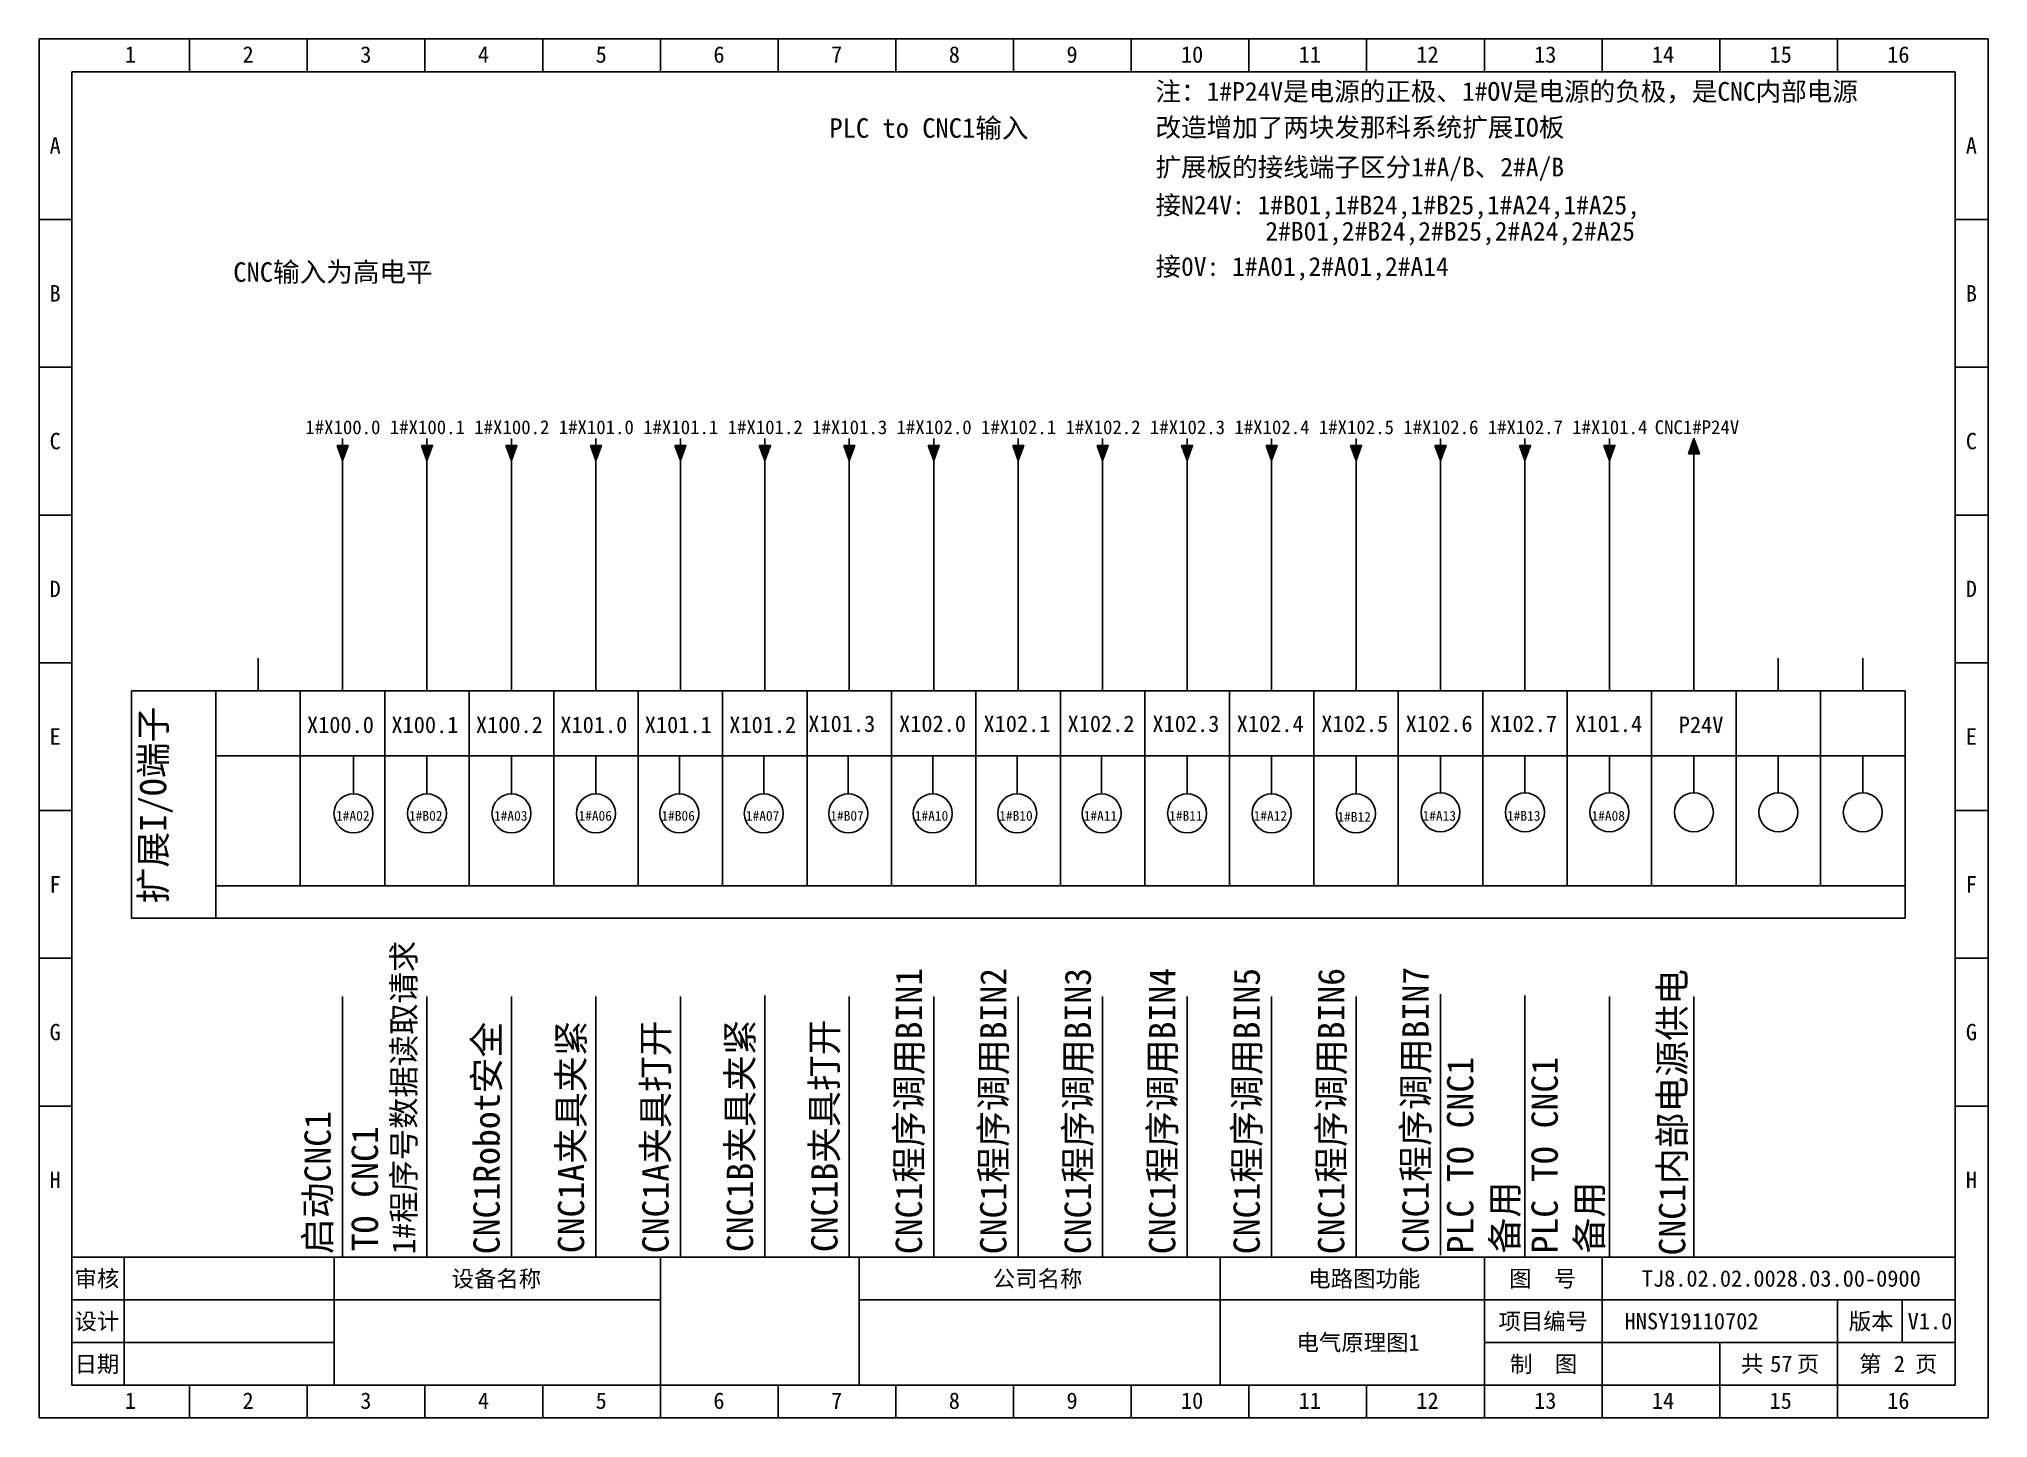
# Model space of a CAD drawing. Header units: millimetres. Extents: x 914 to 910632, y -176 to 682692.
# Drawn here: x 1567.1 to 1864.1, y 2544.6 to 2754.6 of the extents above; entities that cross this region are included whole.
import ezdxf
from ezdxf.enums import TextEntityAlignment as Align

# ---------------------------------------------------------------- set-up
doc = ezdxf.new("R2010")
doc.units = ezdxf.units.MM
doc.layers.add('EPLAN311', color=1, linetype='Continuous', lineweight=25)
doc.styles.get("Standard").update_dxf_attribs({"font": 'arial.ttf'})
doc.styles.add('宋体', font='')
doc.styles.get('宋体').set_extended_font_data('宋体')

msp = doc.modelspace()

# ---------------------------------------------------------------- texts
at = {"color": 7, "style": '宋体'}
for s, p in [('注：1#P24V是电源的正极、1#OV是电源的负极，是CNC内部电源', (1737.286, 2744.327)), ('改造增加了两块发那科系统扩展IO板', (1737.286, 2738.866)), ('扩展板的接线端子区分1#A/B、2#A/B', (1737.286, 2732.805)), ('接N24V: 1#B01,1#B24,1#B25,1#A24,1#A25,', (1737.286, 2727.023)), ('2#B01,2#B24,2#B25,2#A24,2#A25', (1754.019, 2723.039)), ('接0V: 1#A01,2#A01,2#A14', (1737.286, 2717.669))]:
    msp.add_text(s, height=2.85481, dxfattribs=at).set_placement(p, align=Align.BOTTOM_LEFT)
at = {"style": '宋体'}
for s, height, p in [('X100.0', 2.5, (1607.982, 2648.907)), ('X100.1', 2.5, (1620.852, 2648.907)), ('X100.2', 2.5, (1633.722, 2648.907)), ('X101.0', 2.5, (1646.592, 2648.907)), ('X101.1', 2.5, (1659.462, 2648.907)), ('X101.2', 2.5, (1672.332, 2648.907)), ('X101.3', 2.5, (1684.375, 2649.067)), ('X102.0', 2.5, (1698.202, 2649.067)), ('X102.1', 2.5, (1711.072, 2649.067)), ('X102.2', 2.5, (1723.884, 2649.067)), ('X102.3', 2.5, (1736.812, 2649.067)), ('X102.4', 2.5, (1749.657, 2649.067)), ('X102.5', 2.5, (1762.543, 2649.067)), ('X102.6', 2.5, (1775.397, 2649.067)), ('X102.7', 2.5, (1788.267, 2649.067)), ('X101.4', 2.5, (1801.244, 2649.067)), ('P24V', 2.5, (1817.021, 2648.907)), ('1#A02', 1.5, (1612.413, 2635.547)), ('1#B02', 1.5, (1623.538, 2635.546)), ('1#A03', 1.5, (1636.483, 2635.546)), ('1#A06', 1.5, (1649.353, 2635.547)), ('1#B06', 1.5, (1661.992, 2635.546)), ('1#A07', 1.5, (1674.862, 2635.546)), ('1#B07', 1.5, (1687.732, 2635.546)), ('1#A10', 1.5, (1700.602, 2635.546)), ('1#B10', 1.5, (1713.472, 2635.546)), ('1#A11', 1.5, (1726.342, 2635.546)), ('1#B11', 1.5, (1739.368, 2635.546)), ('1#A12', 1.5, (1752.238, 2635.546)), ('1#B12', 1.5, (1765.001, 2635.388)), ('1#A13', 1.5, (1777.978, 2635.546)), ('1#B13', 1.5, (1790.848, 2635.546)), ('1#A08', 1.5, (1803.718, 2635.546))]:
    msp.add_text(s, height=height, dxfattribs=at).set_placement(p)
at = {"color": 0, "style": '宋体'}
for s, height, rotation, p in [('1#程序号数据读取请求', 3.5, 90, (1624.477, 2569.535)), ('CNC1程序调用BIN1', 4, 90, (1701.697, 2569.535)), ('CNC1程序调用BIN2', 4, 90, (1714.567, 2569.535)), ('CNC1程序调用BIN3', 4, 90, (1727.437, 2569.535)), ('CNC1程序调用BIN4', 4, 90, (1740.307, 2569.535)), ('CNC1程序调用BIN5', 4, 90, (1753.177, 2569.535)), ('CNC1程序调用BIN6', 4, 90, (1766.047, 2569.535)), ('CNC1程序调用BIN7', 4, 90, (1778.917, 2569.694)), ('CNC1内部电源供电', 4, 89.99653, (1818.007, 2569.334)), ('CNC1Robot安全', 4, 90, (1637.347, 2569.535)), ('CNC1A夹具夹紧 ', 4, 90, (1650.217, 2569.694)), ('CNC1A夹具打开', 4, 90, (1663.087, 2569.694)), ('CNC1B夹具夹紧 ', 4, 90, (1675.957, 2569.854)), ('CNC1B夹具打开', 4, 90, (1688.827, 2569.854)), ('PLC TO CNC1', 4, 89.99653, (1785.714, 2569.653)), ('PLC TO CNC1', 4, 89.99653, (1798.584, 2569.653)), ('启动CNC1', 4, 90, (1611.607, 2569.535)), ('TO CNC1', 4, 90, (1618.805, 2569.976)), ('备用', 4, 89.99653, (1792.509, 2569.653)), ('备用', 4, 89.99653, (1805.379, 2569.653))]:
    msp.add_text(s, height=height, rotation=rotation, dxfattribs=at).set_placement(p)
at = {"char_height": 2.97, "attachment_point": 5, "style": '宋体'}
for s, width, heights, insert in [('PLC to CNC1输入', 65.76813, [0], (1702.757, 2740.879)), ('\\pt56.43;CNC输入为高电平\\P', 60.44266, [1.955], (1611.935, 2718.946))]:
    msp.add_mtext_dynamic_manual_height_columns(s, width=width, gutter_width=12.5, heights=heights, dxfattribs=dict(at, insert=insert))
at = {"style": '宋体'}
msp.add_attdef('扩展I/O端子', text='封页', height=4, rotation=90, dxfattribs=at).set_placement((1584.543, 2637.937), align=Align.MIDDLE_CENTER)
for tag, text, p in [('TJ8.02.02.0028.03.00-0900', 'TJ8.01.01.0181.00.01-0900', (1832.645, 2565.843)), ('HNSY19110702', 'HNSY19110702', (1818.973, 2559.343)), ('V1.0', '1.0', (1855.296, 2559.343)), ('电气原理图1', '封页', (1768.145, 2556.093)), ('57', '01', (1832.645, 2552.843)), ('2', '01', (1850.645, 2552.843))]:
    msp.add_attdef(tag, text=text, height=2.5, dxfattribs=at).set_placement(p, align=Align.MIDDLE_CENTER)

# ---------------------------------------------------------------- blocks, each defined once
blk = doc.blocks.new('箭头下')
at = {"layer": 'EPLAN311', "linetype": 'Continuous', "lineweight": 25, "ltscale": 4}
blk.add_hatch(color=1, dxfattribs=at).paths.add_polyline_path([(-0.7, -0.875), (0, -2.8), (0.7, -0.875)], flags=0)
at = {"layer": 'EPLAN311', "color": 1, "linetype": 'Continuous', "lineweight": 25, "ltscale": 4}
blk.add_line((0, 0), (0, -0.875), dxfattribs=at)
blk.add_lwpolyline([(-0.7, -0.875), (0, -2.8), (0.7, -0.875)], close=True, dxfattribs=at)
at = {"color": 5}
blk.add_attdef('70_20010', text='', height=1.7535, dxfattribs=at).set_placement((0, -3.8507), align=Align.TOP_CENTER)
blk = doc.blocks.new('*U388')
blk.add_line((-2.5, 0), (2.5, 0))
blk = doc.blocks.new('*U389')
at = {"color": 0, "linetype": 'ByBlock', "lineweight": -2, "transparency": 16777216}
for p in [(0, 0), (0, -22.5), (0, -45), (0, -67.5), (0, -90), (0, -112.5), (0, -135)]:
    blk.add_blockref('*U388', p, dxfattribs=at)
blk = doc.blocks.new('*U390')
blk.add_line((-2.5, 0), (2.5, 0))
blk = doc.blocks.new('*U391')
at = {"color": 0, "linetype": 'ByBlock', "lineweight": -2, "transparency": 16777216}
for p in [(0, 0), (0, -22.5), (0, -45), (0, -67.5), (0, -90), (0, -112.5), (0, -135)]:
    blk.add_blockref('*U390', p, dxfattribs=at)
blk = doc.blocks.new('制图图框')
for p, q in [((-2700.08, 789.32), (-2403.08, 789.32)), ((-2700.08, 579.32), (-2700.08, 789.32)), ((-2700.08, 789.32), (-2700.08, 784.32)), ((-2700.08, 789.32), (-2695.08, 789.32)), ((-2677.15, 789.32), (-2677.15, 784.32)), ((-2659.21, 789.32), (-2659.21, 784.32)), ((-2641.27, 789.32), (-2641.27, 784.32)), ((-2623.33, 789.32), (-2623.33, 784.32)), ((-2605.4, 789.32), (-2605.4, 784.32)), ((-2587.46, 789.32), (-2587.46, 784.32)), ((-2569.52, 789.32), (-2569.52, 784.32)), ((-2551.58, 789.32), (-2551.58, 784.32)), ((-2533.65, 789.32), (-2533.65, 784.32)), ((-2515.71, 789.32), (-2515.71, 784.32)), ((-2497.77, 789.32), (-2497.77, 784.32)), ((-2479.83, 789.32), (-2479.83, 784.32)), ((-2461.9, 789.32), (-2461.9, 784.32)), ((-2443.96, 789.32), (-2443.96, 784.32)), ((-2426.02, 789.32), (-2426.02, 784.32)), ((-2403.08, 789.32), (-2403.08, 579.32)), ((-2403.08, 789.32), (-2403.08, 784.32)), ((-2695.08, 784.32), (-2408.08, 784.32)), ((-2695.08, 584.32), (-2695.08, 784.32)), ((-2408.08, 784.32), (-2408.08, 584.32)), ((-2408.08, 603.82), (-2695.08, 603.82)), ((-2687.08, 603.82), (-2687.08, 584.32)), ((-2655.08, 603.82), (-2655.08, 584.32)), ((-2655.08, 603.82), (-2655.08, 584.32)), ((-2605.4, 579.32), (-2605.4, 603.82)), ((-2575.08, 603.82), (-2575.08, 584.32)), ((-2575.08, 603.82), (-2575.08, 584.32)), ((-2575.08, 603.82), (-2575.08, 584.32)), ((-2520.08, 603.82), (-2520.08, 584.32)), ((-2479.83, 579.32), (-2479.83, 603.82)), ((-2461.9, 579.32), (-2461.9, 603.82)), ((-2655.08, 597.32), (-2695.08, 597.32)), ((-2605.4, 597.32), (-2655.08, 597.32)), ((-2408.08, 597.32), (-2575.08, 597.32)), ((-2426.02, 579.32), (-2426.02, 597.32)), ((-2416.18, 597.32), (-2416.18, 590.82)), ((-2655.08, 590.82), (-2695.08, 590.82)), ((-2408.08, 590.82), (-2479.83, 590.82)), ((-2443.96, 579.32), (-2443.96, 590.82)), ((-2695.08, 584.32), (-2408.08, 584.32)), ((-2677.15, 579.32), (-2677.15, 584.32)), ((-2659.21, 579.32), (-2659.21, 584.32)), ((-2641.27, 579.32), (-2641.27, 584.32)), ((-2623.33, 579.32), (-2623.33, 584.32)), ((-2587.46, 579.32), (-2587.46, 584.32)), ((-2569.52, 579.32), (-2569.52, 584.32)), ((-2551.58, 579.32), (-2551.58, 584.32)), ((-2533.65, 579.32), (-2533.65, 584.32)), ((-2515.71, 579.32), (-2515.71, 584.32)), ((-2497.77, 579.32), (-2497.77, 584.32)), ((-2403.08, 579.32), (-2700.08, 579.32))]:
    blk.add_line(p, q)
blk.add_blockref('*U389', (-2697.58, 761.82))
at = {"xscale": -1}
blk.add_blockref('*U391', (-2405.58, 761.82), dxfattribs=at)
at = {"style": '宋体'}
for s, p in [('1', (-2687.01, 785.71)), ('2', (-2669.07, 785.71)), ('3', (-2651.13, 785.71)), ('4', (-2633.2, 785.71)), ('5', (-2615.26, 785.71)), ('6', (-2597.32, 785.71)), ('7', (-2579.38, 785.71)), ('8', (-2561.45, 785.71)), ('9', (-2543.51, 785.71)), ('10', (-2526.07, 785.71)), ('11', (-2508.13, 785.71)), ('12', (-2490.2, 785.71)), ('13', (-2472.26, 785.71)), ('14', (-2454.32, 785.71)), ('15', (-2436.38, 785.71)), ('16', (-2418.45, 785.71)), ('A', (-2698.47, 771.84)), ('A', (-2406.47, 771.84)), ('B', (-2698.47, 749.34)), ('B', (-2406.47, 749.34)), ('C', (-2698.47, 726.84)), ('C', (-2406.47, 726.84)), ('D', (-2698.47, 704.34)), ('D', (-2406.47, 704.34)), ('E', (-2698.47, 681.84)), ('E', (-2406.47, 681.84)), ('F', (-2698.47, 659.34)), ('F', (-2406.47, 659.34)), ('G', (-2698.47, 636.84)), ('G', (-2406.47, 636.84)), ('H', (-2698.47, 614.34)), ('H', (-2406.47, 614.34)), ('审核', (-2694.65, 599.29)), ('设备名称', (-2637.2, 599.28)), ('公司名称', (-2554.73, 599.29)), ('电路图功能', (-2506.66, 599.29)), ('图  号', (-2476.05, 599.3)), ('设计', (-2694.66, 592.79)), ('项目编号', (-2477.68, 592.79)), ('版本', (-2424.3, 592.79)), ('日期', (-2694.66, 586.29)), ('制  图', (-2475.91, 586.28)), ('共   页', (-2440.72, 586.31)), ('第   页', (-2422.72, 586.3)), ('1', (-2687.01, 580.71)), ('2', (-2669.07, 580.71)), ('3', (-2651.13, 580.71)), ('4', (-2633.2, 580.71)), ('5', (-2615.26, 580.71)), ('6', (-2597.32, 580.71)), ('7', (-2579.38, 580.71)), ('8', (-2561.45, 580.71)), ('9', (-2543.51, 580.71)), ('10', (-2526.07, 580.71)), ('11', (-2508.13, 580.71)), ('12', (-2490.2, 580.71)), ('13', (-2472.26, 580.71)), ('14', (-2454.32, 580.71)), ('15', (-2436.38, 580.71)), ('16', (-2418.45, 580.71))]:
    blk.add_text(s, height=2.5, dxfattribs=at).set_placement(p)

# ---------------------------------------------------------------- linework, layer by layer
for p, q in [((1613.402, 2660.292), (1613.402, 2690.384)), ((1626.272, 2660.292), (1626.272, 2690.384)), ((1639.142, 2660.292), (1639.142, 2690.384)), ((1652.012, 2660.292), (1652.012, 2690.384)), ((1664.882, 2660.292), (1664.882, 2690.384)), ((1677.752, 2660.292), (1677.752, 2690.384)), ((1690.622, 2660.292), (1690.622, 2690.384)), ((1703.492, 2660.292), (1703.492, 2690.384)), ((1716.362, 2660.292), (1716.362, 2690.384)), ((1729.232, 2660.292), (1729.232, 2690.384)), ((1742.102, 2660.292), (1742.102, 2690.384)), ((1754.972, 2660.292), (1754.972, 2690.384)), ((1767.842, 2660.292), (1767.842, 2690.384)), ((1780.712, 2660.292), (1780.712, 2690.384)), ((1793.582, 2660.292), (1793.582, 2690.384)), ((1806.452, 2660.292), (1806.452, 2690.384)), ((1819.322, 2660.292), (1819.322, 2690.384)), ((1600.532, 2660.292), (1600.532, 2655.342)), ((1613.402, 2660.292), (1613.402, 2655.342)), ((1626.272, 2660.292), (1626.272, 2655.342)), ((1639.142, 2655.342), (1639.142, 2660.292)), ((1652.012, 2660.292), (1652.012, 2655.342)), ((1664.882, 2660.292), (1664.882, 2655.342)), ((1677.752, 2660.292), (1677.752, 2655.342)), ((1690.622, 2660.292), (1690.622, 2655.342)), ((1703.492, 2660.292), (1703.492, 2655.342)), ((1716.362, 2660.292), (1716.362, 2655.342)), ((1729.232, 2660.292), (1729.232, 2655.342)), ((1742.102, 2655.342), (1742.102, 2660.292)), ((1754.972, 2660.292), (1754.972, 2655.342)), ((1754.972, 2660.292), (1754.972, 2655.342)), ((1767.842, 2660.292), (1767.842, 2655.342)), ((1780.712, 2660.292), (1780.712, 2655.342)), ((1793.582, 2655.342), (1793.582, 2660.292)), ((1806.452, 2655.342), (1806.452, 2660.292)), ((1819.322, 2655.342), (1819.322, 2660.292)), ((1832.192, 2655.342), (1832.192, 2660.292)), ((1845.062, 2655.342), (1845.062, 2660.292)), ((1581.227, 2655.342), (1851.497, 2655.342)), ((1581.227, 2620.692), (1581.227, 2655.342)), ((1581.227, 2655.342), (1581.227, 2620.692)), ((1594.097, 2655.342), (1594.097, 2620.692)), ((1606.967, 2655.342), (1606.967, 2625.642)), ((1619.837, 2655.342), (1619.837, 2625.642)), ((1632.707, 2655.342), (1632.707, 2625.642)), ((1645.577, 2655.342), (1645.577, 2625.642)), ((1658.447, 2625.642), (1658.447, 2655.342)), ((1671.317, 2625.642), (1671.317, 2655.342)), ((1684.187, 2655.342), (1684.187, 2625.642)), ((1697.057, 2655.342), (1697.057, 2625.642)), ((1709.927, 2655.342), (1709.927, 2625.642)), ((1722.797, 2655.342), (1722.797, 2625.621)), ((1735.667, 2655.342), (1735.667, 2625.642)), ((1748.537, 2655.342), (1748.537, 2625.642)), ((1761.407, 2655.342), (1761.407, 2625.642)), ((1774.277, 2655.342), (1774.277, 2625.642)), ((1787.147, 2655.342), (1787.147, 2625.642)), ((1800.017, 2655.342), (1800.017, 2625.642)), ((1812.887, 2655.342), (1812.887, 2625.642)), ((1825.757, 2655.342), (1825.757, 2625.642)), ((1838.627, 2655.342), (1838.627, 2625.642)), ((1851.497, 2655.342), (1851.497, 2620.692)), ((1594.097, 2645.442), (1851.497, 2645.442)), ((1615.071, 2639.633), (1615.071, 2645.442)), ((1626.272, 2639.633), (1626.272, 2645.442)), ((1639.142, 2639.633), (1639.142, 2645.442)), ((1652.012, 2639.633), (1652.012, 2645.442)), ((1664.726, 2639.633), (1664.726, 2645.283)), ((1677.596, 2639.633), (1677.596, 2645.283)), ((1690.466, 2639.633), (1690.466, 2645.283)), ((1703.336, 2639.633), (1703.336, 2645.283)), ((1716.206, 2639.633), (1716.206, 2645.283)), ((1729.076, 2639.633), (1729.076, 2645.283)), ((1742.102, 2639.633), (1742.102, 2645.283)), ((1754.972, 2639.633), (1754.972, 2645.283)), ((1767.842, 2639.633), (1767.842, 2645.442)), ((1780.712, 2639.792), (1780.712, 2645.442)), ((1793.582, 2639.792), (1793.582, 2645.442)), ((1806.452, 2639.792), (1806.452, 2645.442)), ((1819.322, 2639.792), (1819.322, 2645.442)), ((1832.192, 2639.792), (1832.192, 2645.442)), ((1845.062, 2639.792), (1845.062, 2645.442)), ((1851.497, 2625.642), (1594.097, 2625.642)), ((1851.497, 2620.692), (1581.227, 2620.692)), ((1613.402, 2569.093), (1613.402, 2608.793)), ((1626.272, 2569.093), (1626.272, 2608.793)), ((1639.142, 2569.093), (1639.142, 2608.793)), ((1652.012, 2569.093), (1652.012, 2608.793)), ((1664.882, 2569.093), (1664.882, 2608.793)), ((1677.752, 2569.252), (1677.752, 2608.952)), ((1690.622, 2569.093), (1690.622, 2608.793)), ((1703.492, 2608.793), (1703.492, 2569.093)), ((1716.362, 2608.793), (1716.362, 2569.093)), ((1729.232, 2608.793), (1729.232, 2569.093)), ((1742.102, 2608.793), (1742.102, 2569.093)), ((1754.972, 2569.093), (1754.972, 2608.793)), ((1767.842, 2569.093), (1767.842, 2608.793)), ((1780.712, 2569.412), (1780.712, 2609.111)), ((1793.582, 2569.252), (1793.582, 2608.952)), ((1806.452, 2569.093), (1806.452, 2608.793)), ((1819.322, 2608.793), (1819.322, 2569.093))]:
    msp.add_line(p, q)
for centre in [(1615.071, 2636.663), (1626.272, 2636.663), (1639.142, 2636.663), (1652.012, 2636.663), (1664.726, 2636.663), (1677.596, 2636.663), (1690.466, 2636.663), (1703.336, 2636.663), (1716.206, 2636.663), (1729.076, 2636.663), (1742.102, 2636.663), (1754.972, 2636.663), (1767.842, 2636.663), (1780.712, 2636.822), (1793.582, 2636.822), (1806.452, 2636.822), (1819.322, 2636.822), (1832.192, 2636.822), (1845.062, 2636.822)]:
    msp.add_circle(centre, 2.97)

# ---------------------------------------------------------------- block references
msp.add_blockref('制图图框', (4267.229, 1965.274))
ref = msp.add_blockref('箭头下', (1613.402, 2693.744), dxfattribs=dict(xscale=1.2, yscale=1.2, zscale=1.2))
ref.add_attrib('70_20010', '1#X100.0', dxfattribs={"color": 5, "height": 2.1042, "style": '宋体'}).set_placement((1613.457, 2693.789), align=Align.BOTTOM_CENTER)
ref = msp.add_blockref('箭头下', (1626.272, 2693.744), dxfattribs=dict(xscale=1.2, yscale=1.2, zscale=1.2))
ref.add_attrib('70_20010', '1#X100.1', dxfattribs={"color": 5, "height": 2.1042, "style": '宋体'}).set_placement((1626.327, 2693.789), align=Align.BOTTOM_CENTER)
ref = msp.add_blockref('箭头下', (1639.142, 2693.744), dxfattribs=dict(xscale=1.2, yscale=1.2, zscale=1.2))
ref.add_attrib('70_20010', '1#X100.2', dxfattribs={"color": 5, "height": 2.1042, "style": '宋体'}).set_placement((1639.197, 2693.789), align=Align.BOTTOM_CENTER)
ref = msp.add_blockref('箭头下', (1652.012, 2693.744), dxfattribs=dict(xscale=1.2, yscale=1.2, zscale=1.2))
ref.add_attrib('70_20010', '1#X101.0', dxfattribs={"color": 5, "height": 2.1042, "style": '宋体'}).set_placement((1652.067, 2693.789), align=Align.BOTTOM_CENTER)
ref = msp.add_blockref('箭头下', (1664.882, 2693.744), dxfattribs=dict(xscale=1.2, yscale=1.2, zscale=1.2))
ref.add_attrib('70_20010', '1#X101.1', dxfattribs={"color": 5, "height": 2.1042, "style": '宋体'}).set_placement((1664.937, 2693.789), align=Align.BOTTOM_CENTER)
ref = msp.add_blockref('箭头下', (1677.752, 2693.744), dxfattribs=dict(xscale=1.2, yscale=1.2, zscale=1.2))
ref.add_attrib('70_20010', '1#X101.2', dxfattribs={"color": 5, "height": 2.1042, "style": '宋体'}).set_placement((1677.807, 2693.789), align=Align.BOTTOM_CENTER)
ref = msp.add_blockref('箭头下', (1690.622, 2693.744), dxfattribs=dict(xscale=1.2, yscale=1.2, zscale=1.2))
ref.add_attrib('70_20010', '1#X101.3', dxfattribs={"color": 5, "height": 2.1042, "style": '宋体'}).set_placement((1690.677, 2693.789), align=Align.BOTTOM_CENTER)
ref = msp.add_blockref('箭头下', (1703.492, 2693.744), dxfattribs=dict(xscale=1.2, yscale=1.2, zscale=1.2))
ref.add_attrib('70_20010', '1#X102.0', dxfattribs={"color": 5, "height": 2.1042, "style": '宋体'}).set_placement((1703.547, 2693.789), align=Align.BOTTOM_CENTER)
ref = msp.add_blockref('箭头下', (1716.362, 2693.744), dxfattribs=dict(xscale=1.2, yscale=1.2, zscale=1.2))
ref.add_attrib('70_20010', '1#X102.1', dxfattribs={"color": 5, "height": 2.1042, "style": '宋体'}).set_placement((1716.417, 2693.789), align=Align.BOTTOM_CENTER)
ref = msp.add_blockref('箭头下', (1729.232, 2693.744), dxfattribs=dict(xscale=1.2, yscale=1.2, zscale=1.2))
ref.add_attrib('70_20010', '1#X102.2', dxfattribs={"color": 5, "height": 2.1042, "style": '宋体'}).set_placement((1729.287, 2693.789), align=Align.BOTTOM_CENTER)
ref = msp.add_blockref('箭头下', (1742.102, 2693.744), dxfattribs=dict(xscale=1.2, yscale=1.2, zscale=1.2))
ref.add_attrib('70_20010', '1#X102.3', dxfattribs={"color": 5, "height": 2.1042, "style": '宋体'}).set_placement((1742.157, 2693.789), align=Align.BOTTOM_CENTER)
ref = msp.add_blockref('箭头下', (1754.972, 2693.744), dxfattribs=dict(xscale=1.2, yscale=1.2, zscale=1.2))
ref.add_attrib('70_20010', '1#X102.4', dxfattribs={"color": 5, "height": 2.1042, "style": '宋体'}).set_placement((1755.027, 2693.789), align=Align.BOTTOM_CENTER)
ref = msp.add_blockref('箭头下', (1767.842, 2693.744), dxfattribs=dict(xscale=1.2, yscale=1.2, zscale=1.2))
ref.add_attrib('70_20010', '1#X102.5', dxfattribs={"color": 5, "height": 2.1042, "style": '宋体'}).set_placement((1767.897, 2693.789), align=Align.BOTTOM_CENTER)
ref = msp.add_blockref('箭头下', (1780.712, 2693.744), dxfattribs=dict(xscale=1.2, yscale=1.2, zscale=1.2))
ref.add_attrib('70_20010', '1#X102.6', dxfattribs={"color": 5, "height": 2.1042, "style": '宋体'}).set_placement((1780.767, 2693.789), align=Align.BOTTOM_CENTER)
ref = msp.add_blockref('箭头下', (1793.582, 2693.744), dxfattribs=dict(xscale=1.2, yscale=1.2, zscale=1.2))
ref.add_attrib('70_20010', '1#X102.7', dxfattribs={"color": 5, "height": 2.1042, "style": '宋体'}).set_placement((1793.637, 2693.789), align=Align.BOTTOM_CENTER)
ref = msp.add_blockref('箭头下', (1806.452, 2693.744), dxfattribs=dict(xscale=1.2, yscale=1.2, zscale=1.2))
ref.add_attrib('70_20010', '1#X101.4', dxfattribs={"color": 5, "height": 2.1042, "style": '宋体'}).set_placement((1806.507, 2693.789), align=Align.BOTTOM_CENTER)
ref = msp.add_blockref('箭头下', (1819.322, 2690.384), dxfattribs=dict(xscale=-1.2, yscale=1.2, zscale=1.2, rotation=180))
ref.add_attrib('70_20010', 'CNC1#P24V', dxfattribs={"color": 5, "height": 2.1042, "style": '宋体'}).set_placement((1819.793, 2693.789), align=Align.BOTTOM_CENTER)

msp.set_redraw_order([(e.dxf.handle, doc.entitydb.next_handle()) for e in msp.query("TEXT MTEXT ATTDEF DIMENSION ARC_DIMENSION")])  # texts and dimensions are drawn at this point

doc.saveas('drawing.dxf')
